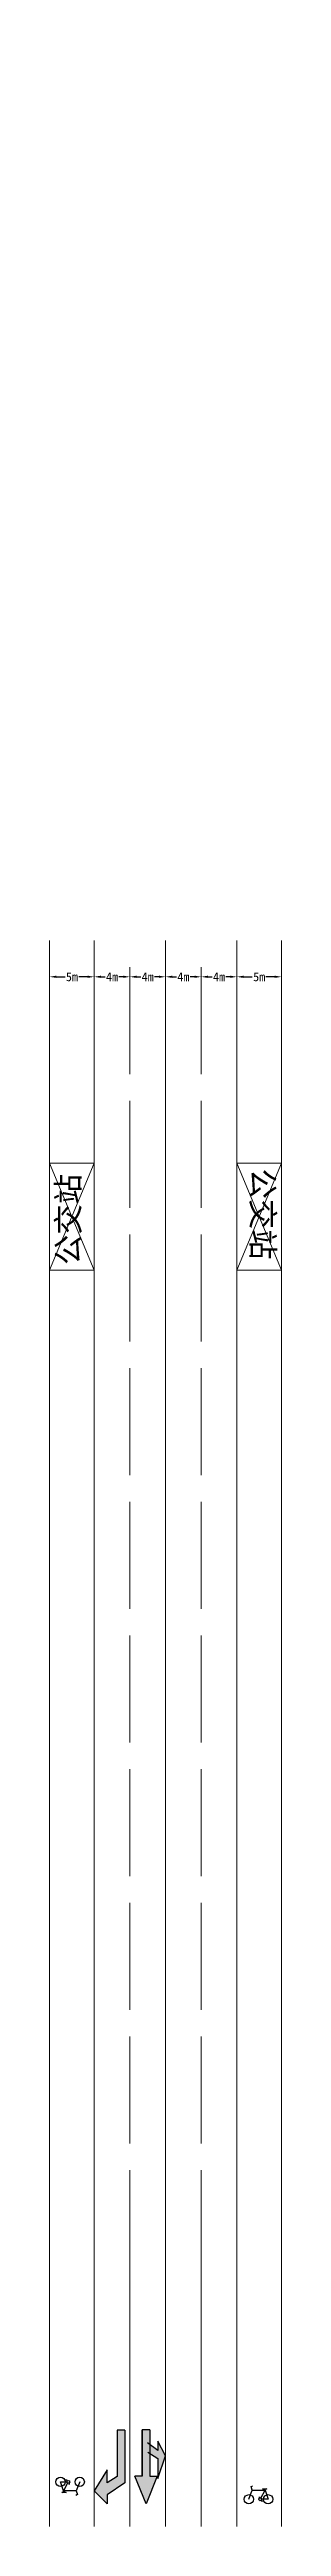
# Model space of a CAD drawing. Header units: millimetres. Extents: x -314 to 886, y 2238 to 2743.
# Drawn here: x -126.8 to -100.8, y 2459.8 to 2737.8 of the extents above; entities that cross this region are included whole.
import ezdxf

# ---------------------------------------------------------------- set-up
doc = ezdxf.new("R2010")
doc.units = ezdxf.units.MM
doc.linetypes.add('ACAD_ISO02W100', pattern=[15, 12, -3])
doc.layers.add('块插入图层', color=7, linetype='Continuous')
doc.layers.add('标志标线层', color=6, linetype='Continuous', lineweight=15)
doc.layers.add('路口层', color=4, linetype='Continuous', lineweight=9)
doc.styles.get("Standard").update_dxf_attribs({"font": ''})
doc.styles.get('Standard').set_extended_font_data('SimSun')
doc.dimstyles.new('m', dxfattribs={"dimtxt": 1, "dimasz": 0.75, "dimexe": 0.18, "dimexo": 0.0625, "dimgap": 0.09, "dimtad": 0, "dimtih": 1, "dimtoh": 1, "dimdsep": 46, "dimtxsty": 'Standard', "dimcen": 0.09, "dimse1": 1, "dimse2": 1, "dimadec": 0, "dimazin": 0, "dimtfac": 1, "dimtofl": 0, "dimtmove": 0, "dimatfit": 3, "dimfxl": 0.18, "dimtolj": 1, "dimtzin": 0, "dimarcsym": 0})

msp = doc.modelspace()

# ---------------------------------------------------------------- texts
at = {"layer": '标志标线层', "char_height": 2.5, "attachment_point": 1}
for insert, rotation in [((-125.987, 2601.361), 90), ((-101.662, 2612.187), 270)]:
    msp.add_mtext_dynamic_manual_height_columns('公交站', width=12, gutter_width=12.5, heights=[0], dxfattribs=dict(at, insert=insert, rotation=rotation))

# ---------------------------------------------------------------- blocks, each defined once
blk = doc.blocks.new('*D23')
at = {"layer": 'Defpoints', "color": 0}
for p in [(-126.82, 2637.77), (-121.82, 2637.77), (-121.82, 2633.7)]:
    blk.add_point(p, dxfattribs=at)
at = {"layer": '标志标线层', "color": 0, "lineweight": -2}
for p, q in [((-126.07, 2633.7), (-125.09, 2633.7)), ((-122.57, 2633.7), (-123.56, 2633.7))]:
    blk.add_line(p, q, dxfattribs=at)
at = {"layer": '标志标线层', "color": 0}
for points in [[(-126.07, 2633.83), (-126.07, 2633.58), (-126.82, 2633.7)], [(-122.57, 2633.83), (-122.57, 2633.58), (-121.82, 2633.7)]]:
    blk.add_solid(points, dxfattribs=at)
at = {"layer": '标志标线层', "color": 0, "insert": (-124.32, 2633.7), "char_height": 1, "attachment_point": 5}
blk.add_mtext('\\A1;5m', dxfattribs=at)
blk = doc.blocks.new('*D13')
at = {"layer": 'Defpoints', "color": 0}
for p in [(-117.82, 2637.77), (-121.82, 2633.7), (-117.82, 2633.7)]:
    blk.add_point(p, dxfattribs=at)
at = {"layer": '标志标线层', "color": 0, "lineweight": -2}
for p, q in [((-121.07, 2633.7), (-120.6, 2633.7)), ((-118.57, 2633.7), (-119.05, 2633.7))]:
    blk.add_line(p, q, dxfattribs=at)
at = {"layer": '标志标线层', "color": 0}
for points in [[(-121.07, 2633.83), (-121.07, 2633.58), (-121.82, 2633.7)], [(-118.57, 2633.83), (-118.57, 2633.58), (-117.82, 2633.7)]]:
    blk.add_solid(points, dxfattribs=at)
at = {"layer": '标志标线层', "color": 0, "insert": (-119.82, 2633.7), "char_height": 1, "attachment_point": 5}
blk.add_mtext('\\A1;4m', dxfattribs=at)
blk = doc.blocks.new('*D14')
at = {"layer": 'Defpoints', "color": 0}
for p in [(-117.82, 2633.7), (-113.82, 2633.7), (-113.82, 2633.7)]:
    blk.add_point(p, dxfattribs=at)
at = {"layer": '标志标线层', "color": 0, "lineweight": -2}
for p, q in [((-117.07, 2633.7), (-116.6, 2633.7)), ((-114.57, 2633.7), (-115.05, 2633.7))]:
    blk.add_line(p, q, dxfattribs=at)
at = {"layer": '标志标线层', "color": 0}
for points in [[(-117.07, 2633.83), (-117.07, 2633.58), (-117.82, 2633.7)], [(-114.57, 2633.83), (-114.57, 2633.58), (-113.82, 2633.7)]]:
    blk.add_solid(points, dxfattribs=at)
at = {"layer": '标志标线层', "color": 0, "insert": (-115.82, 2633.7), "char_height": 1, "attachment_point": 5}
blk.add_mtext('\\A1;4m', dxfattribs=at)
blk = doc.blocks.new('*D15')
at = {"layer": 'Defpoints', "color": 0}
for p in [(-109.82, 2737.77), (-113.82, 2633.7), (-109.82, 2633.7)]:
    blk.add_point(p, dxfattribs=at)
at = {"layer": '标志标线层', "color": 0, "lineweight": -2}
for p, q in [((-113.07, 2633.7), (-112.6, 2633.7)), ((-110.57, 2633.7), (-111.05, 2633.7))]:
    blk.add_line(p, q, dxfattribs=at)
at = {"layer": '标志标线层', "color": 0}
for points in [[(-113.07, 2633.83), (-113.07, 2633.58), (-113.82, 2633.7)], [(-110.57, 2633.83), (-110.57, 2633.58), (-109.82, 2633.7)]]:
    blk.add_solid(points, dxfattribs=at)
at = {"layer": '标志标线层', "color": 0, "insert": (-111.82, 2633.7), "char_height": 1, "attachment_point": 5}
blk.add_mtext('\\A1;4m', dxfattribs=at)
blk = doc.blocks.new('*D24')
at = {"layer": 'Defpoints', "color": 0}
for p in [(-109.82, 2637.77), (-105.82, 2637.77), (-109.82, 2633.7)]:
    blk.add_point(p, dxfattribs=at)
at = {"layer": '标志标线层', "color": 0, "lineweight": -2}
for p, q in [((-109.07, 2633.7), (-108.6, 2633.7)), ((-106.57, 2633.7), (-107.05, 2633.7))]:
    blk.add_line(p, q, dxfattribs=at)
at = {"layer": '标志标线层', "color": 0}
for points in [[(-109.07, 2633.83), (-109.07, 2633.58), (-109.82, 2633.7)], [(-106.57, 2633.83), (-106.57, 2633.58), (-105.82, 2633.7)]]:
    blk.add_solid(points, dxfattribs=at)
at = {"layer": '标志标线层', "color": 0, "insert": (-107.82, 2633.7), "char_height": 1, "attachment_point": 5}
blk.add_mtext('\\A1;4m', dxfattribs=at)
blk = doc.blocks.new('*D25')
at = {"layer": 'Defpoints', "color": 0}
for p in [(-105.82, 2637.77), (-100.82, 2637.77), (-105.82, 2633.7)]:
    blk.add_point(p, dxfattribs=at)
at = {"layer": '标志标线层', "color": 0, "lineweight": -2}
for p, q in [((-105.07, 2633.7), (-104.09, 2633.7)), ((-101.57, 2633.7), (-102.56, 2633.7))]:
    blk.add_line(p, q, dxfattribs=at)
at = {"layer": '标志标线层', "color": 0}
for points in [[(-105.07, 2633.83), (-105.07, 2633.58), (-105.82, 2633.7)], [(-101.57, 2633.83), (-101.57, 2633.58), (-100.82, 2633.7)]]:
    blk.add_solid(points, dxfattribs=at)
at = {"layer": '标志标线层', "color": 0, "insert": (-103.32, 2633.7), "char_height": 1, "attachment_point": 5}
blk.add_mtext('\\A1;5m', dxfattribs=at)
blk = doc.blocks.new('右转线')
h = blk.add_hatch(color=6)
h.dxf.hatch_style = 1
h.paths.add_polyline_path([(0, 0), (-35.1, 35.3), (-35.1, 10.9), (-82.2, -21.6), (-82.2, -38.2), (-82.2, -163.2), (-62.2, -163.2), (-62.2, -38.2), (-35.1, -21.6), (-35.1, -56.6)])
at = {"color": 6}
for p, q in [((-82.2, -21.6), (-35.1, 10.9)), ((-35.1, 10.9), (-35.1, 35.3)), ((-35.1, 35.3), (0, 0)), ((-35.1, -56.6), (0, 0)), ((-82.2, -38.2), (-82.2, -21.6)), ((-82.2, -163.2), (-82.2, -38.2)), ((-62.2, -38.2), (-35.1, -21.6)), ((-62.2, -163.2), (-62.2, -38.2)), ((-35.1, -21.6), (-35.1, -56.6)), ((-82.2, -163.2), (-62.2, -163.2))]:
    blk.add_line(p, q, dxfattribs=at)
blk = doc.blocks.new('直行左转线')
h = blk.add_hatch(color=6)
h.dxf.hatch_style = 1
h.paths.add_polyline_path([(-29.3, -74.4), (-9.3, -74.4), (-9.3, -199.4), (10.7, -199.4), (10.7, -74.4), (30.7, -74.4), (0, 0)])
h = blk.add_hatch(color=6)
h.dxf.hatch_style = 1
h.paths.add_polyline_path([(-51.7, -129.3), (-30.8, -68.8), (-30.8, -122.3), (-8.4, -136.5), (-8.4, -160.7), (-30.8, -144.3), (-30.8, -168.9)])
at = {"color": 6}
for p, q in [((-29.3, -74.4), (0, 0)), ((0, 0), (30.7, -74.4)), ((-30.8, -68.8), (-51.7, -129.3)), ((-51.7, -129.3), (-30.8, -168.9)), ((-30.8, -122.3), (-30.8, -68.8)), ((-3.9, -139.3), (-30.8, -122.3)), ((-9.3, -74.4), (-29.3, -74.4)), ((-9.3, -199.4), (-9.3, -74.4)), ((10.7, -199.4), (10.7, -74.4)), ((10.7, -74.4), (10.7, -199.4)), ((10.7, -74.4), (30.7, -74.4)), ((-30.8, -168.9), (-30.8, -144.3)), ((-30.8, -144.3), (-3.1, -164.5)), ((-9.3, -199.4), (10.7, -199.4))]:
    blk.add_line(p, q, dxfattribs=at)
blk = doc.blocks.new('自行车道')
at = {"color": 6}
for p, q in [((-7.3, -19.3), (0, 0)), ((-2.5, 8.2), (1.4, 10)), ((0, 0), (-2.5, 8.2)), ((0, 0), (27.8, 0)), ((18.7, -16.7), (27.8, 0)), ((27.8, 1.5), (22.2, 3.5)), ((22.2, 3.5), (31.1, 3.5)), ((31.1, 3.5), (27.8, 1.5)), ((27.8, 0), (27.8, 1.5)), ((27.8, 0), (34.1, -19.3)), ((14.2, -14.5), (16.9, -14.5)), ((16.1, -16.5), (15.4, -14.5)), ((19.2, -21.5), (21.3, -23.7)), ((23, -23.7), (19.6, -23.7)), ((34.1, -19.3), (20.2, -19.3))]:
    blk.add_line(p, q, dxfattribs=at)
for centre, radius in [((-7.3, -19.3), 10), ((17.2, -19.3), 3), ((34.1, -19.3), 10)]:
    blk.add_circle(centre, radius, dxfattribs=at)

# ---------------------------------------------------------------- dimensions: what is measured, and where the dimension line sits
at = {"layer": '标志标线层'}
for base, p1, p2, picture, middle in [((-109.825, 2633.704), (-113.825, 2633.704), (-109.825, 2737.774), '*D15', (-111.825, 2633.704)), ((-121.825, 2633.704), (-126.825, 2637.774), (-121.825, 2637.774), '*D23', (-124.325, 2633.704)), ((-117.825, 2633.704), (-121.825, 2633.704), (-117.825, 2637.774), '*D13', (-119.825, 2633.704)), ((-109.825, 2633.704), (-105.825, 2637.774), (-109.825, 2637.774), '*D24', (-107.825, 2633.704)), ((-105.825, 2633.704), (-100.825, 2637.774), (-105.825, 2637.774), '*D25', (-103.325, 2633.704)), ((-113.825, 2633.704), (-117.825, 2633.704), (-113.825, 2633.704), '*D14', (-115.825, 2633.704))]:
    dim = msp.add_linear_dim(base=base, p1=p1, p2=p2, dimstyle='m', override={"dimpost": 'm'}, dxfattribs=at)
    dim.commit()
    dim.dimension.update_dxf_attribs({"geometry": picture, "text_midpoint": middle})

# ---------------------------------------------------------------- linework, layer by layer
at = {"layer": '标志标线层'}
for p, q in [((-121.825, 2459.774), (-121.825, 2637.774)), ((-113.825, 2459.774), (-113.825, 2637.774)), ((-105.825, 2459.774), (-105.825, 2637.774)), ((-121.825, 2612.774), (-126.825, 2612.774)), ((-126.825, 2600.774), (-121.825, 2612.774)), ((-126.825, 2612.774), (-121.825, 2600.774)), ((-126.825, 2612.774), (-126.825, 2600.774)), ((-121.825, 2600.774), (-121.825, 2612.774)), ((-100.825, 2612.774), (-105.825, 2612.774)), ((-105.825, 2612.774), (-105.825, 2600.774)), ((-100.825, 2612.774), (-105.825, 2600.774)), ((-100.825, 2600.774), (-105.825, 2612.774)), ((-100.825, 2600.774), (-100.825, 2612.774)), ((-126.825, 2600.774), (-121.825, 2600.774)), ((-105.825, 2600.774), (-100.825, 2600.774)), ((-117.825, 2459.774), (-117.825, 2487.774)), ((-109.825, 2459.774), (-109.825, 2487.774))]:
    msp.add_line(p, q, dxfattribs=at)
at = {"layer": '标志标线层', "linetype": 'ACAD_ISO02W100'}
for p, q in [((-117.825, 2487.774), (-117.825, 2637.774)), ((-109.825, 2487.774), (-109.825, 2637.774))]:
    msp.add_line(p, q, dxfattribs=at)
at = {"layer": '路口层'}
for p, q in [((-126.825, 2595.689), (-126.825, 2637.774)), ((-100.825, 2595.689), (-100.825, 2637.774)), ((-121.825, 2600.774), (-121.825, 2610.774)), ((-105.825, 2612.774), (-105.825, 2602.774)), ((-126.825, 2459.774), (-126.825, 2595.689)), ((-100.825, 2459.774), (-100.825, 2595.689))]:
    msp.add_line(p, q, dxfattribs=at)

# ---------------------------------------------------------------- block references
at = {"layer": '块插入图层', "color": 6, "lineweight": 5, "rotation": 180}
for name, p, xscale, yscale, zscale in [('右转线', (-121.825, 2463.774), 0.04166666666666666, 0.04166666666666666, 0.04166666666666666), ('直行左转线', (-115.98, 2462.304), 0.04166666666666666, 0.04166666666666666, 0.04166666666666666), ('自行车道', (-123.825, 2463.774), 0.05208333333333333, 0.05208333333333333, 0.05208333333333333)]:
    msp.add_blockref(name, p, dxfattribs=dict(at, xscale=xscale, yscale=yscale, zscale=zscale))
at = {"layer": '块插入图层', "color": 6, "lineweight": 5, "xscale": 0.05208333333333333, "yscale": 0.05208333333333333, "zscale": 0.05208333333333333}
msp.add_blockref('自行车道', (-104.099, 2463.83), dxfattribs=at)

msp.set_redraw_order([(e.dxf.handle, doc.entitydb.next_handle()) for e in msp.query("TEXT MTEXT ATTDEF DIMENSION ARC_DIMENSION")])  # texts and dimensions are drawn at this point

doc.saveas('drawing.dxf')
